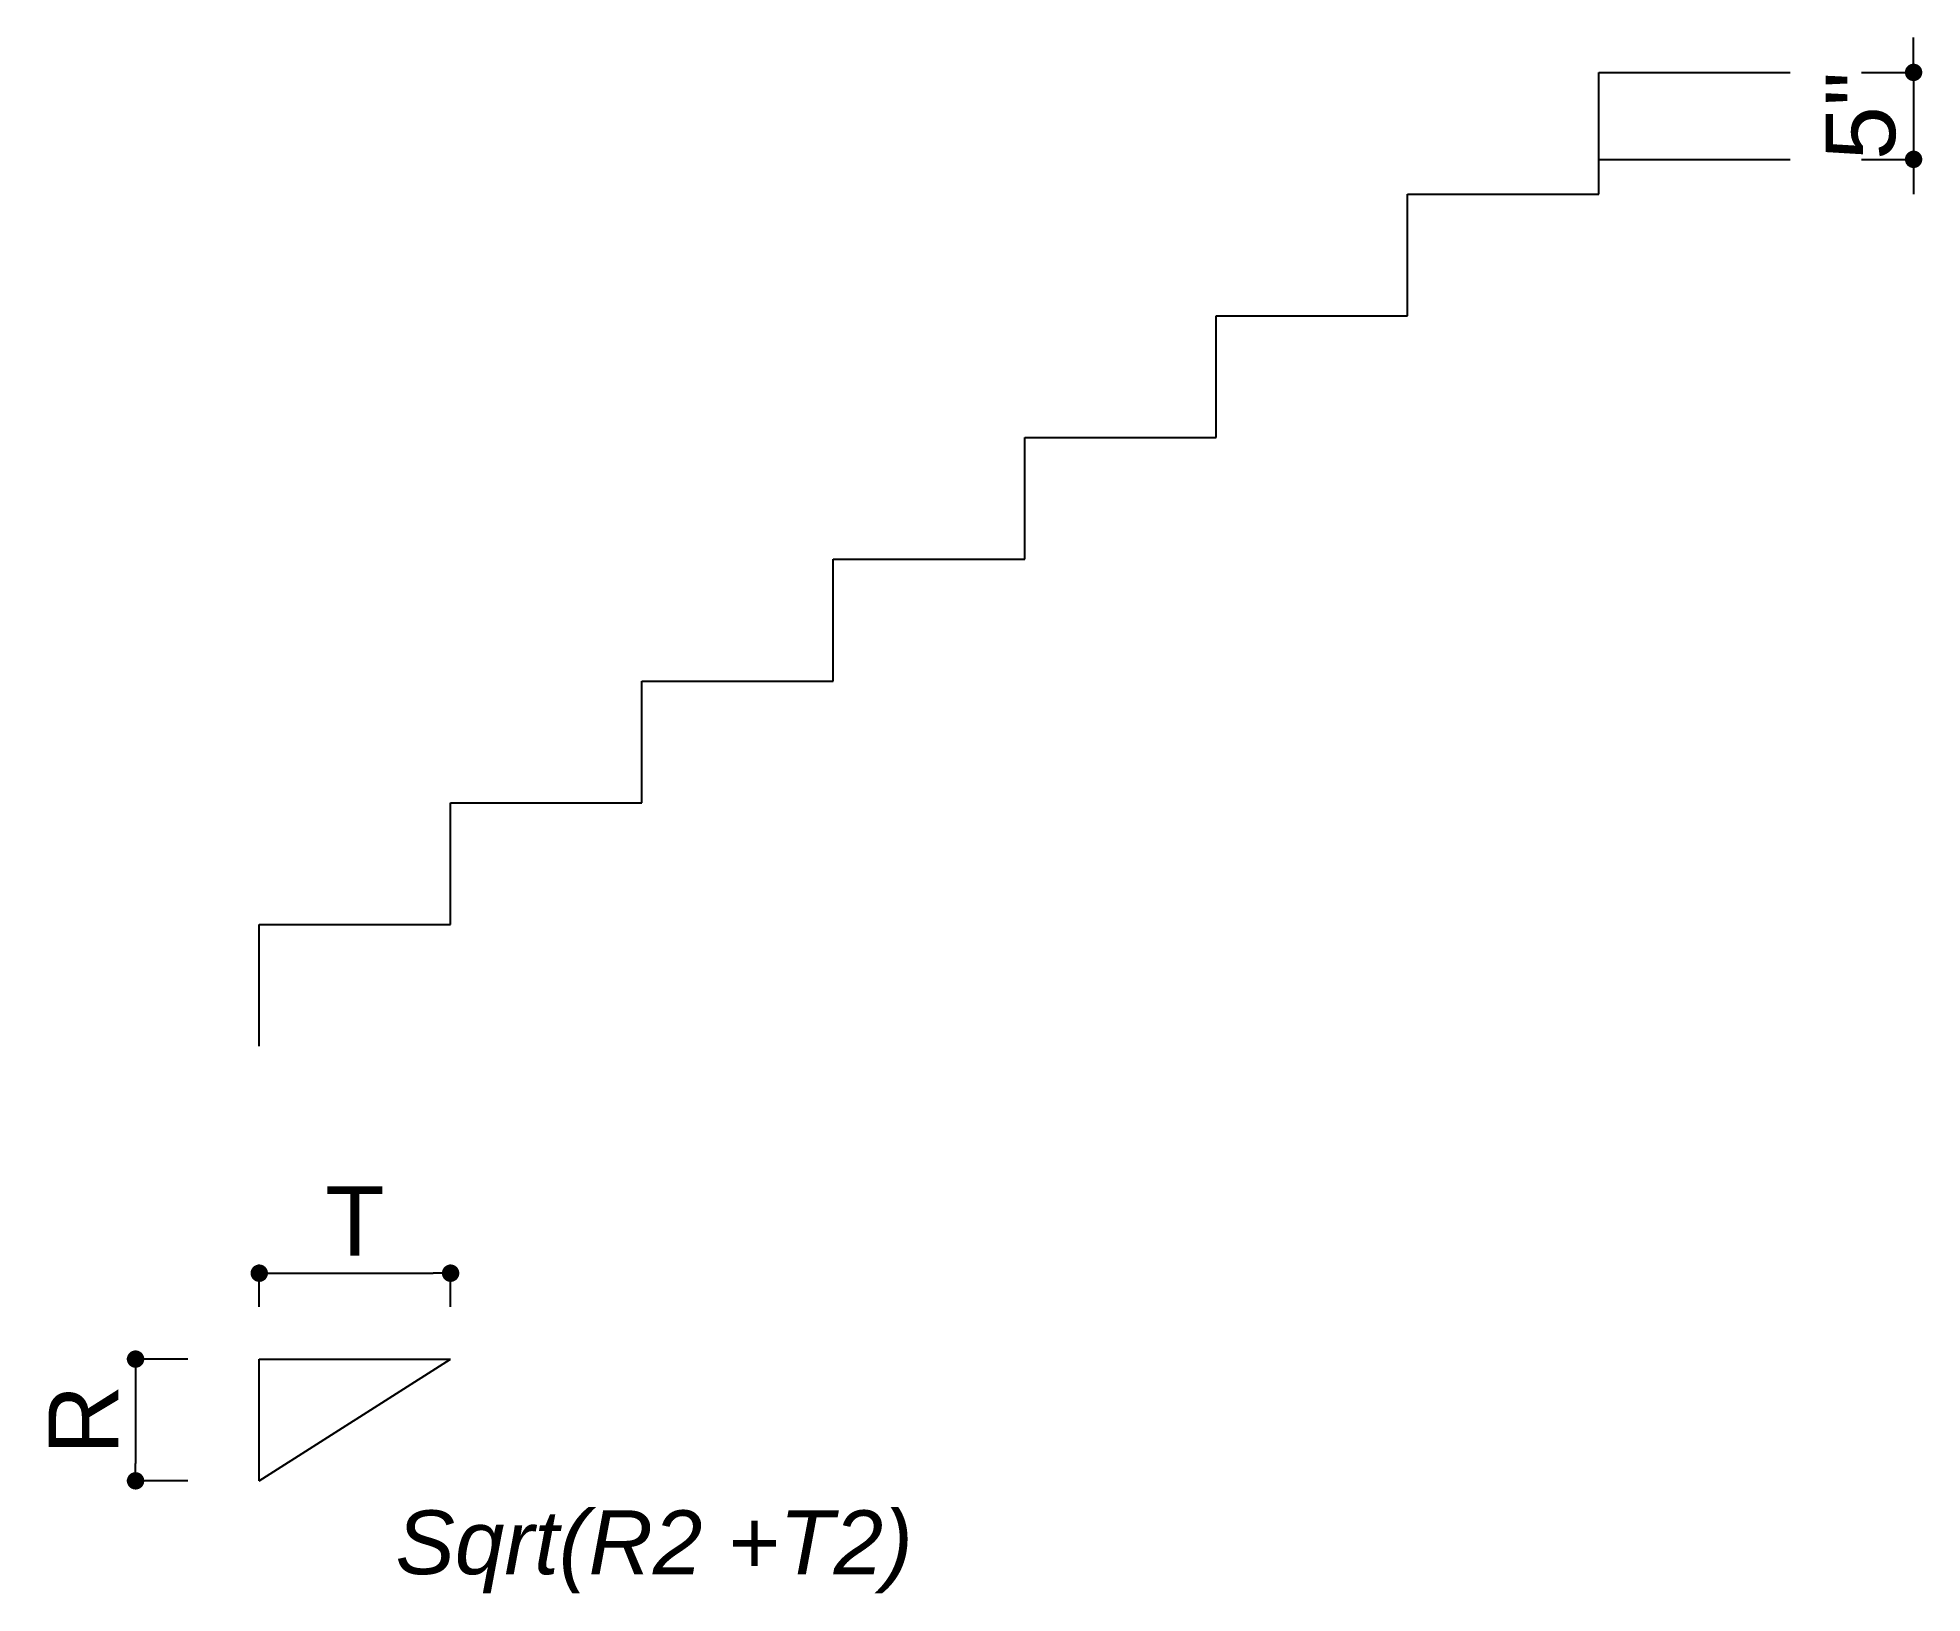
# Model space of a CAD drawing. Header units: inches. Extents: x 115570 to 265311, y 61168 to 314550.
# Drawn here: x 149027.3 to 149135.6, y 80903.1 to 80992.6 of the extents above; entities that cross this region are included whole.
import ezdxf

# ---------------------------------------------------------------- set-up
doc = ezdxf.new("R2010")
doc.units = ezdxf.units.IN
doc.header["$MEASUREMENT"] = 0
doc.layers.get('0').update_dxf_attribs({"lineweight": 25})
doc.styles.add('arial.', font='arial.ttf')
doc.styles.get("Standard").update_dxf_attribs({"font": 'arial.ttf'})
doc.dimstyles.new('boundary wall dimension line', dxfattribs={"dimscale": 0, "dimtxt": 4, "dimasz": 1, "dimexe": 0.5, "dimexo": 3, "dimgap": 1, "dimtad": 1, "dimdec": 0, "dimrnd": 0.25, "dimzin": 3, "dimdsep": 46, "dimlunit": 4, "dimtxsty": 'arial.', "dimblk": 'DOT', "dimcen": 3, "dimdle": 6, "dimclrd": 4, "dimclre": 256, "dimclrt": 7, "dimazin": 0, "dimtfac": 1, "dimtdec": 0, "dimtix": 1, "dimtmove": 2, "dimatfit": 3, "dimfxl": 3, "dimfxlon": 1, "dimtolj": 1, "dimtzin": 0, "dimlwd": -1, "dimlwe": -1, "dimarcsym": 0})

msp = doc.modelspace()

# ---------------------------------------------------------------- texts
at = {"color": 2, "ltscale": 100, "transparency": 33554687, "insert": (149047.84, 80907.91), "char_height": 4, "attachment_point": 1}
msp.add_mtext_dynamic_manual_height_columns('{\\fArial|b0|i1|c0|p34;\\H0.91667x;Sqrt(R2 +T2)}', width=234.2886, gutter_width=148.67, heights=[31.46], dxfattribs=at)

# ---------------------------------------------------------------- blocks, each defined once
blk = doc.blocks.new('_Dot')
at = {"color": 0, "linetype": 'ByBlock', "lineweight": -2}
blk.add_line((-0.5, 0), (-1, 0), dxfattribs=at)
at = {"color": 0, "linetype": 'ByBlock', "const_width": 0.5}
blk.add_lwpolyline([(-0.25, 0, 1), (0.25, 0, 1)], format="xyb", close=True, dxfattribs=at)
blk = doc.blocks.new('*D437')
at = {"transparency": 16777216}
for p, q in [((149035.9, 80916.61), (149032.4, 80916.61)), ((149035.9, 80909.61), (149032.4, 80909.61))]:
    blk.add_line(p, q, dxfattribs=at)
at = {"color": 4, "transparency": 16777216}
blk.add_line((149032.9, 80915.61), (149032.9, 80910.61), dxfattribs=at)
at = {"layer": 'Defpoints', "color": 0, "transparency": 16777216}
for p in [(149040.01, 80916.61), (149032.9, 80909.61), (149040.01, 80909.61)]:
    blk.add_point(p, dxfattribs=at)
at = {"color": 4, "transparency": 16777216}
for p, rotation in [((149032.9, 80916.61), 90), ((149032.9, 80909.61), 270)]:
    blk.add_blockref('_Dot', p, dxfattribs=dict(at, rotation=rotation))
at = {"color": 7, "transparency": 16777216, "insert": (149029.9, 80913.11), "char_height": 4, "attachment_point": 5, "rotation": 90, "style": 'arial.'}
blk.add_mtext('\\A1;R', dxfattribs=at)
blk = doc.blocks.new('*D438')
at = {"transparency": 16777216}
for p, q in [((149040.01, 80919.61), (149040.01, 80922.05)), ((149051.01, 80919.61), (149051.01, 80922.05))]:
    blk.add_line(p, q, dxfattribs=at)
at = {"color": 4, "transparency": 16777216}
blk.add_line((149041.01, 80921.55), (149050.01, 80921.55), dxfattribs=at)
at = {"layer": 'Defpoints', "color": 0, "transparency": 16777216}
for p in [(149051.01, 80921.55), (149040.01, 80916.61), (149051.01, 80916.61)]:
    blk.add_point(p, dxfattribs=at)
at = {"color": 4, "transparency": 16777216, "rotation": 180}
blk.add_blockref('_Dot', (149040.01, 80921.55), dxfattribs=at)
at = {"color": 4, "transparency": 16777216}
blk.add_blockref('_Dot', (149051.01, 80921.55), dxfattribs=at)
at = {"color": 7, "transparency": 16777216, "insert": (149045.51, 80924.55), "char_height": 4, "attachment_point": 5, "style": 'arial.'}
blk.add_mtext('\\A1;T', dxfattribs=at)
blk = doc.blocks.new('*D439')
at = {"color": 4, "transparency": 16777216}
for p, q in [((149135.11, 80991.6), (149135.11, 80992.6)), ((149135.11, 80990.6), (149135.11, 80985.6)), ((149135.11, 80984.6), (149135.11, 80983.6))]:
    blk.add_line(p, q, dxfattribs=at)
at = {"transparency": 16777216}
for p, q in [((149132.11, 80990.6), (149135.61, 80990.6)), ((149132.11, 80985.6), (149135.61, 80985.6))]:
    blk.add_line(p, q, dxfattribs=at)
at = {"layer": 'Defpoints', "color": 0, "transparency": 16777216}
for p in [(149128.01, 80990.6), (149128.01, 80985.6), (149135.11, 80985.6)]:
    blk.add_point(p, dxfattribs=at)
at = {"color": 4, "transparency": 16777216}
for p, rotation in [((149135.11, 80990.6), 270), ((149135.11, 80985.6), 90)]:
    blk.add_blockref('_Dot', p, dxfattribs=dict(at, rotation=rotation))
at = {"color": 7, "transparency": 16777216, "insert": (149132.08, 80988.1), "char_height": 4, "attachment_point": 5, "rotation": 90, "style": 'arial.'}
blk.add_mtext('\\A1;5"', dxfattribs=at)

# ---------------------------------------------------------------- dimensions: what is measured, and where the dimension line sits
dim = msp.add_linear_dim(base=(149135.11, 80985.6), p1=(149128.01, 80990.6), p2=(149128.01, 80985.6), angle=90, dimstyle='boundary wall dimension line', override={"dimscale": 1})
dim.commit()
dim.dimension.update_dxf_attribs({"geometry": '*D439', "text_midpoint": (149132.08, 80988.1)})
dim = msp.add_linear_dim(base=(149051.01, 80921.55), p1=(149040.01, 80916.61), p2=(149051.01, 80916.61), text='T', dimstyle='boundary wall dimension line', override={"dimscale": 1})
dim.commit()
dim.dimension.update_dxf_attribs({"geometry": '*D438', "text_midpoint": (149045.51, 80924.55)})
dim = msp.add_linear_dim(base=(149032.9, 80909.61), p1=(149040.01, 80916.61), p2=(149040.01, 80909.61), angle=90, text='R', dimstyle='boundary wall dimension line', override={"dimscale": 1})
dim.commit()
dim.dimension.update_dxf_attribs({"geometry": '*D437', "text_midpoint": (149029.9, 80913.11)})

# ---------------------------------------------------------------- linework, layer by layer
at = {"transparency": 33554610}
for p, q in [((149117.01, 80983.6), (149117.01, 80990.6)), ((149117.01, 80990.6), (149128.01, 80990.6)), ((149117.01, 80985.6), (149128.01, 80985.6)), ((149106.01, 80976.6), (149106.01, 80983.6)), ((149106.01, 80983.6), (149117.01, 80983.6)), ((149095.01, 80969.6), (149095.01, 80976.6)), ((149095.01, 80976.6), (149106.01, 80976.6)), ((149084.01, 80962.6), (149084.01, 80969.6)), ((149084.01, 80969.6), (149095.01, 80969.6)), ((149073.01, 80955.6), (149073.01, 80962.6)), ((149073.01, 80962.6), (149084.01, 80962.6)), ((149062.01, 80948.6), (149062.01, 80955.6)), ((149062.01, 80955.6), (149073.01, 80955.6)), ((149051.01, 80941.6), (149051.01, 80948.6)), ((149051.01, 80948.6), (149062.01, 80948.6)), ((149040.01, 80934.6), (149040.01, 80941.6)), ((149040.01, 80941.6), (149051.01, 80941.6)), ((149040.01, 80909.61), (149040.01, 80916.61)), ((149040.01, 80916.61), (149051.01, 80916.61))]:
    msp.add_line(p, q, dxfattribs=at)
at = {"color": 2}
msp.add_line((149040.01, 80909.61), (149051.01, 80916.61), dxfattribs=at)

msp.set_redraw_order([(e.dxf.handle, doc.entitydb.next_handle()) for e in msp.query("TEXT MTEXT ATTDEF DIMENSION ARC_DIMENSION")])  # texts and dimensions are drawn at this point

doc.saveas('drawing.dxf')
